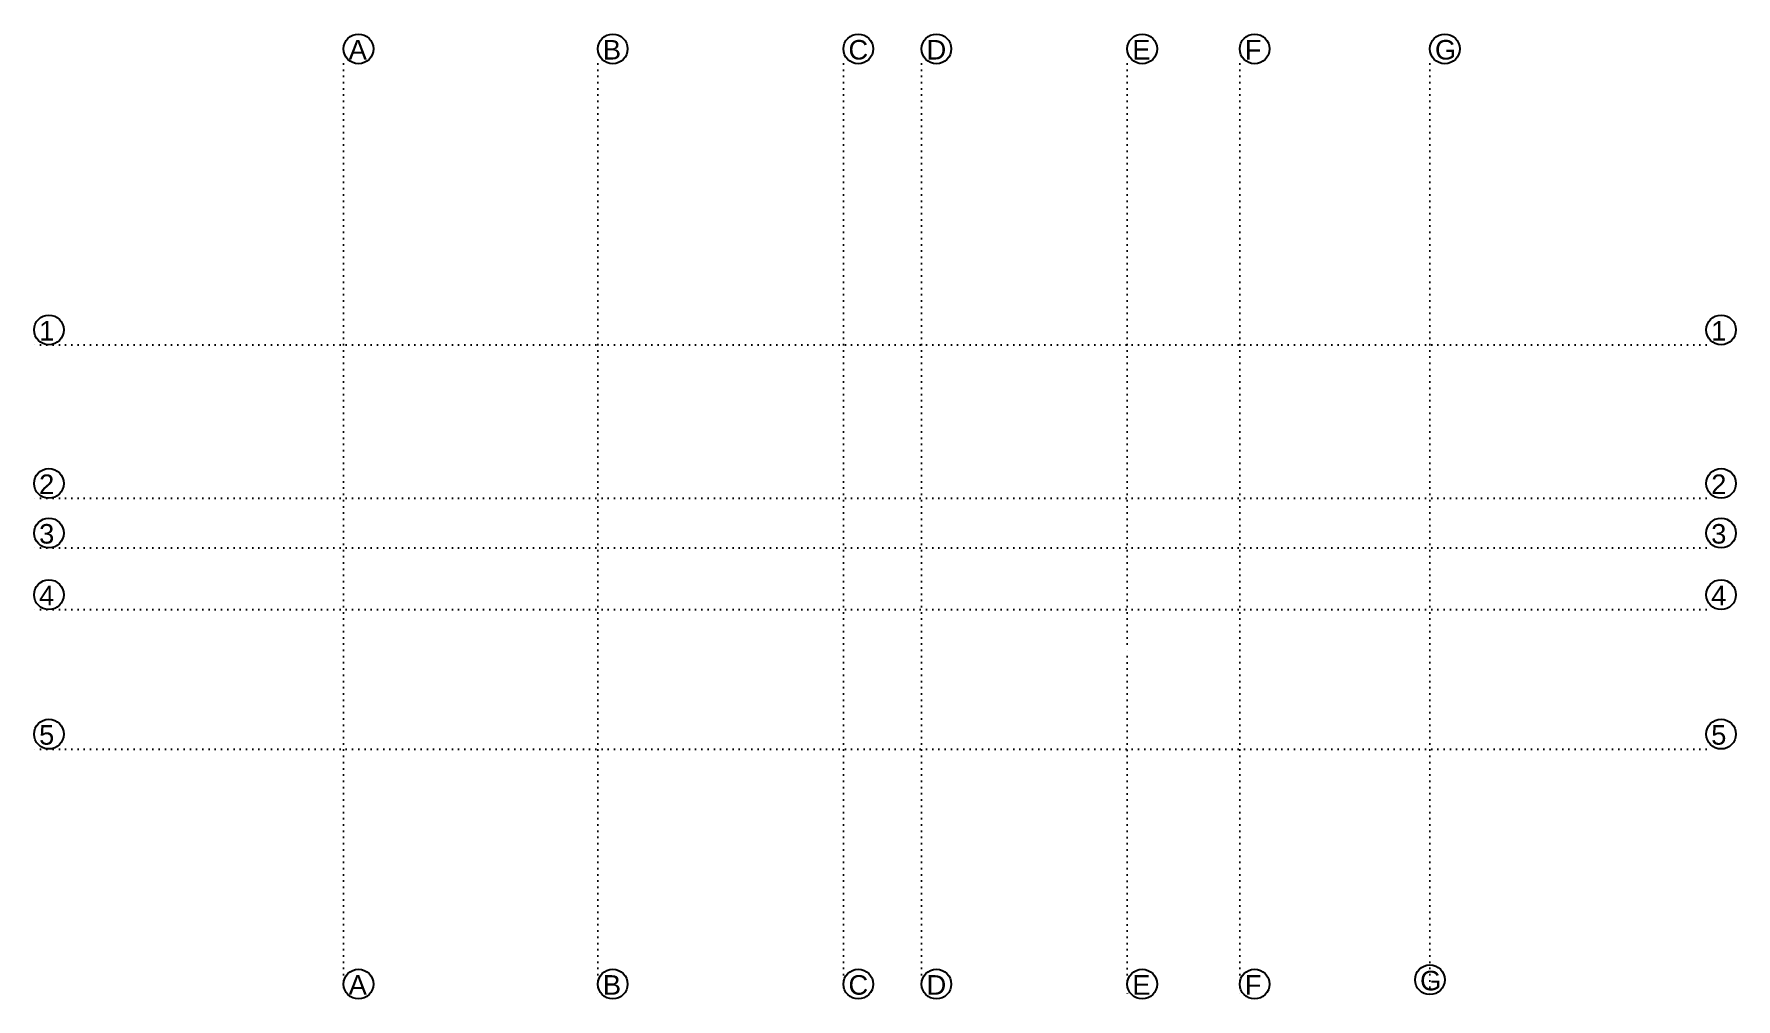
# Model space of a CAD drawing. Header units: millimetres. Extents: x 768 to 14077, y 324 to 18132.
# Drawn here: x 1022 to 5381, y 324 to 2795 of the extents above; entities that cross this region are included whole.
import ezdxf

# ---------------------------------------------------------------- set-up
doc = ezdxf.new("R2010")
doc.units = ezdxf.units.MM
doc.linetypes.add('DOT2', pattern=[3.175, 0, -3.175])
doc.layers.add('SEM_AKS', color=161, linetype='Continuous')
doc.styles.get("Standard").update_dxf_attribs({"font": 'arial.ttf'})

msp = doc.modelspace()

# ---------------------------------------------------------------- texts
at = {"layer": 'SEM_AKS', "linetype": 'DOT2', "ltscale": 5}
for s, p in [('A', (1828, 2730)), ('B', (2479, 2730)), ('C', (3108, 2730)), ('D', (3308, 2730)), ('E', (3835, 2730)), ('F', (4123, 2730)), ('G', (4610, 2730)), ('1', (1035.2, 2010.3)), ('1', (5317.4, 2010.3)), ('2', (1035.2, 1617.3)), ('2', (5317.4, 1617.3)), ('3', (1035.2, 1490.3)), ('3', (5317.4, 1490.3)), ('4', (1035.2, 1332.3)), ('4', (5317.4, 1332.3)), ('5', (1035.2, 975.3)), ('5', (5317.4, 975.3)), ('G', (4571.8, 346.2)), ('A', (1828, 335.1)), ('B', (2479, 335.1)), ('C', (3108, 335.1)), ('D', (3308, 335.1)), ('E', (3835, 335.1)), ('F', (4123, 335.1))]:
    msp.add_text(s, height=50, dxfattribs=at).set_placement(p)

# ---------------------------------------------------------------- linework, layer by layer
at = {"layer": 'SEM_AKS', "linetype": 'DOT2', "ltscale": 5}
for p, q in [((1815.1, 2719), (1815.1, 324.1)), ((2466.1, 2719), (2466.1, 324.1)), ((3095.1, 2719), (3095.1, 324.1)), ((3295.1, 2719), (3295.1, 324.1)), ((3822.1, 2719), (3822.1, 1211.2)), ((4110.1, 2719), (4110.1, 324.1)), ((4597.1, 2719), (4597.1, 324.1)), ((5304.5, 1999.2), (1022.3, 1999.2)), ((5304.5, 1606.2), (1022.3, 1606.2)), ((5304.5, 1479.2), (1022.3, 1479.2)), ((5304.5, 1321.2), (1022.3, 1321.2)), ((3822.1, 1201.2), (3822.1, 324.1)), ((5304.5, 964.2), (1022.3, 964.2))]:
    msp.add_line(p, q, dxfattribs=at)
at = {"layer": 'SEM_AKS', "ltscale": 5}
for centre in [(1853.2, 2757.1), (2504.2, 2757.1), (3133.2, 2757.1), (3333.2, 2757.1), (3860.2, 2757.1), (4148.2, 2757.1), (4635.2, 2757.1), (1060.4, 2037.4), (5342.7, 2037.4), (1060.4, 1644.4), (5342.7, 1644.4), (1060.4, 1517.4), (5342.7, 1517.4), (1060.4, 1359.4), (5342.7, 1359.4), (1060.4, 1002.4), (5342.7, 1002.4), (1853.2, 362.2), (2504.2, 362.2), (3133.2, 362.2), (3333.2, 362.2), (3860.2, 362.2), (4148.2, 362.2), (4597.1, 373.3)]:
    msp.add_circle(centre, 38.1, dxfattribs=at)

msp.set_redraw_order([(e.dxf.handle, doc.entitydb.next_handle()) for e in msp.query("TEXT MTEXT ATTDEF DIMENSION ARC_DIMENSION")])  # texts and dimensions are drawn at this point

doc.saveas('drawing.dxf')
